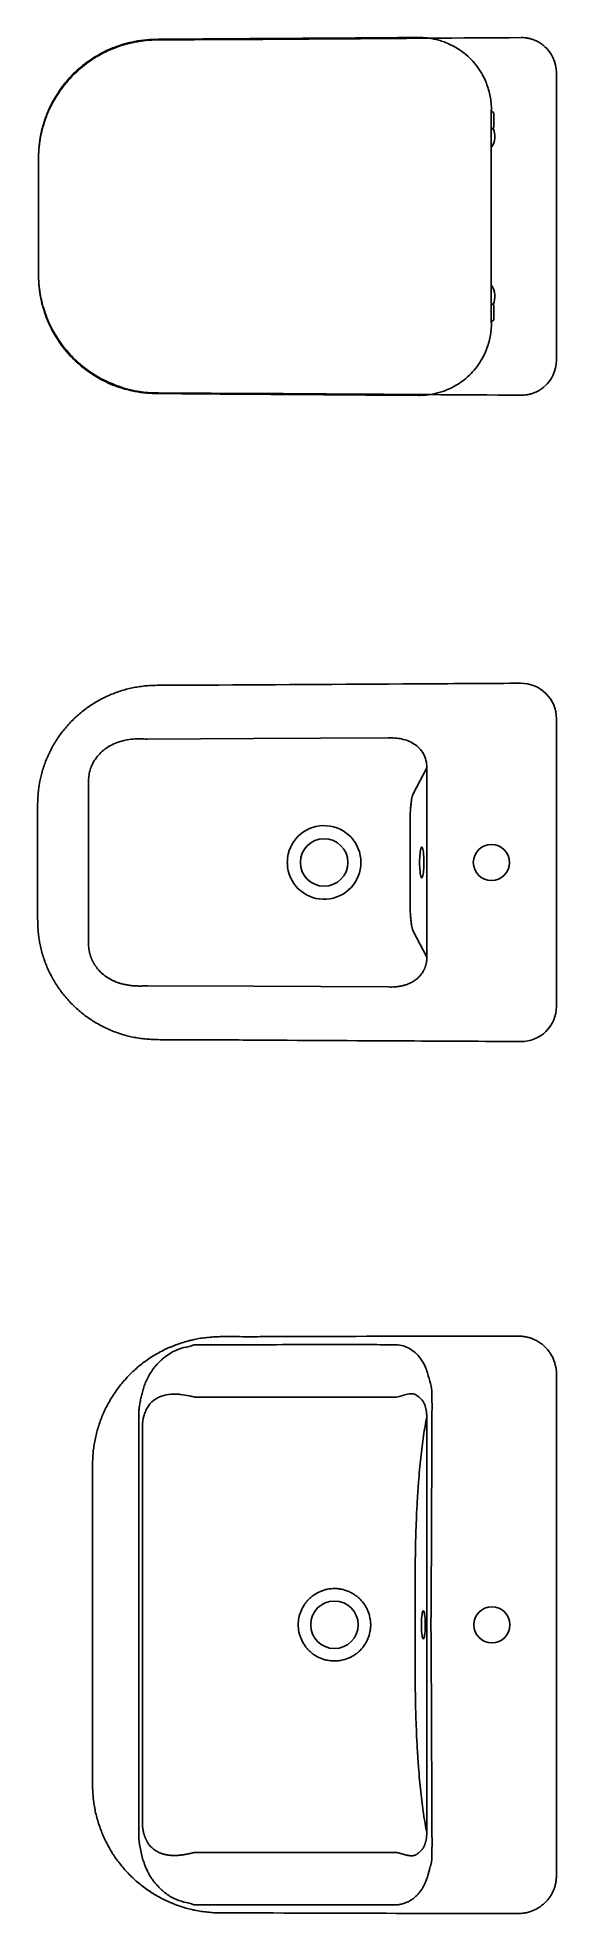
# Model space of a CAD drawing. Header units: millimetres. Extents: x 1778 to 2471, y 1406 to 1876.
# Drawn here: x 1854.637 to 1855.14, y 1684.601 to 1686.419 of the extents above; entities that cross this region are included whole.
import ezdxf

# ---------------------------------------------------------------- set-up
doc = ezdxf.new("R2010")
doc.units = ezdxf.units.MM
doc.layers.add('ARQ_CONSTRUIR_VISTA', color=30, linetype='Continuous')

msp = doc.modelspace()

# ---------------------------------------------------------------- linework, layer by layer
at = {"layer": 'ARQ_CONSTRUIR_VISTA'}
for p, q in [((1855.14, 1686.1064), (1855.14, 1686.3853)), ((1855.0769, 1686.3482), (1855.0769, 1686.348)), ((1855.0769, 1686.348), (1855.0769, 1686.348)), ((1855.077, 1686.3494), (1855.077, 1686.3494)), ((1855.077, 1686.3474), (1855.0776, 1686.3474)), ((1855.0771, 1686.3494), (1855.0771, 1686.3494)), ((1855.0776, 1686.3309), (1855.077, 1686.3309)), ((1855.0793, 1686.3457), (1855.0793, 1686.3326)), ((1854.6384, 1686.1883), (1854.6384, 1686.3035)), ((1855.0776, 1686.1609), (1855.077, 1686.1609)), ((1855.0793, 1686.1592), (1855.0793, 1686.1461)), ((1855.0769, 1686.1437), (1855.0769, 1686.1437)), ((1855.0769, 1686.1435), (1855.0769, 1686.1437)), ((1855.077, 1686.1444), (1855.0776, 1686.1444)), ((1855.077, 1686.1423), (1855.077, 1686.1423)), ((1855.0771, 1686.1424), (1855.0771, 1686.1424)), ((1855.14, 1685.4802), (1855.14, 1685.7592)), ((1855.0145, 1685.7115), (1855.0013, 1685.6862)), ((1855.0145, 1685.6197), (1855.0145, 1685.7115)), ((1854.6868, 1685.697), (1854.6868, 1685.6197)), ((1854.9982, 1685.5822), (1854.9982, 1685.6572)), ((1854.6868, 1685.5424), (1854.6868, 1685.6197)), ((1855.0145, 1685.6197), (1855.0145, 1685.5279)), ((1855.0145, 1685.5279), (1855.0013, 1685.5532)), ((1855.14, 1685.1245), (1855.14, 1685.0533)), ((1855.14, 1684.6371), (1855.14, 1684.7083))]:
    msp.add_line(p, q, dxfattribs=at)
at = {"layer": 'ARQ_CONSTRUIR_VISTA', "flags": 128}
for points in [[(1854.6384, 1686.3034), (1854.6384, 1686.2804), (1854.6384, 1686.2631), (1854.6384, 1686.2574), (1854.6384, 1686.2459)], [(1854.6384, 1686.1883), (1854.6384, 1686.2113), (1854.6384, 1686.2286), (1854.6384, 1686.2343), (1854.6384, 1686.2459)], [(1854.9771, 1685.7404), (1854.8466, 1685.7398), (1854.7441, 1685.7392)], [(1855.0106, 1685.6329), (1855.0104, 1685.6334), (1855.0101, 1685.6342), (1855.0098, 1685.6346), (1855.0095, 1685.6347), (1855.0092, 1685.6344), (1855.0089, 1685.6338), (1855.0086, 1685.6329), (1855.0083, 1685.6316), (1855.0081, 1685.6301), (1855.0079, 1685.6283), (1855.0077, 1685.6264), (1855.0076, 1685.6242), (1855.0075, 1685.622), (1855.0075, 1685.6197)], [(1855.0075, 1685.6197), (1855.0075, 1685.6174), (1855.0076, 1685.6152), (1855.0077, 1685.6131), (1855.0079, 1685.6111), (1855.0081, 1685.6093), (1855.0083, 1685.6078), (1855.0086, 1685.6065), (1855.0089, 1685.6056), (1855.0092, 1685.605), (1855.0095, 1685.6047), (1855.0098, 1685.6048), (1855.0101, 1685.6053), (1855.0104, 1685.606), (1855.0104, 1685.606)], [(1855.0104, 1685.606), (1855.0107, 1685.6071), (1855.011, 1685.6085), (1855.0112, 1685.6102), (1855.0114, 1685.612), (1855.0115, 1685.6141), (1855.0116, 1685.6163), (1855.0117, 1685.6186), (1855.0117, 1685.6209), (1855.0116, 1685.6231), (1855.0115, 1685.6253), (1855.0114, 1685.6274), (1855.0112, 1685.6293), (1855.011, 1685.6309), (1855.0107, 1685.6323), (1855.0106, 1685.6329)], [(1854.9771, 1685.499), (1854.8466, 1685.4997), (1854.7441, 1685.5002)], [(1855.0092, 1684.8808), (1855.0092, 1684.883), (1855.0093, 1684.8852), (1855.0094, 1684.8872), (1855.0096, 1684.8891), (1855.0098, 1684.8907), (1855.01, 1684.8921), (1855.0103, 1684.8931), (1855.0106, 1684.8939), (1855.0109, 1684.8942), (1855.0112, 1684.8942), (1855.0115, 1684.8939), (1855.0118, 1684.8931), (1855.0121, 1684.8921), (1855.0123, 1684.8907), (1855.0125, 1684.8891), (1855.0127, 1684.8872), (1855.0128, 1684.8852), (1855.0129, 1684.883), (1855.0129, 1684.8808), (1855.0129, 1684.8786), (1855.0128, 1684.8764), (1855.0127, 1684.8744), (1855.0125, 1684.8725), (1855.0123, 1684.8708), (1855.0121, 1684.8695), (1855.0118, 1684.8684), (1855.0115, 1684.8677), (1855.0112, 1684.8673), (1855.0109, 1684.8673), (1855.0106, 1684.8677), (1855.0103, 1684.8684), (1855.01, 1684.8695), (1855.0098, 1684.8708), (1855.0096, 1684.8725), (1855.0094, 1684.8744), (1855.0093, 1684.8764), (1855.0092, 1684.8786), (1855.0092, 1684.8808)]]:
    msp.add_lwpolyline(points, dxfattribs=at)
at = {"layer": 'ARQ_CONSTRUIR_VISTA'}
for centre, radius in [((1854.915, 1685.6197), 0.023), ((1855.077, 1685.6197), 0.0175), ((1854.925, 1684.8808), 0.023), ((1854.925, 1684.8808), 0.023), ((1855.0775, 1684.8808), 0.0175)]:
    msp.add_circle(centre, radius, dxfattribs=at)
for centre, radius, start, end in [((1855.1064, 1686.3853), 0.0336, 0.0026, 49.1857), ((1855.0776, 1686.3457), 0.0017, 0, 90), ((1855.0623, 1686.3234), 0.0181, 323.8694, 25.6675), ((1855.0776, 1686.3326), 0.0017, 270, 0), ((1855.0623, 1686.1684), 0.0181, 334.3325, 35.8664), ((1855.0776, 1686.1592), 0.0017, 0, 90), ((1855.0776, 1686.1461), 0.0017, 270, 0), ((1855.1064, 1686.1064), 0.0336, 310.7915, 359.9959), ((1855.1057, 1685.7591), 0.0343, 0.1188, 90.5734), ((1854.915, 1685.6197), 0.0357, 187.5833, 172.4167), ((1855.1058, 1685.4803), 0.0342, 269.4173, 359.8868)]:
    msp.add_arc(centre, radius, start, end, dxfattribs=at)
for points, knots in [([(1855.1058, 1686.4192), (1855.0465, 1686.4188), (1854.9872, 1686.4184), (1854.9132, 1686.4179), (1854.8984, 1686.4178), (1854.8761, 1686.4177), (1854.8687, 1686.4176), (1854.8539, 1686.4175), (1854.8465, 1686.4175), (1854.8243, 1686.4174), (1854.8095, 1686.4173), (1854.7872, 1686.4172), (1854.7798, 1686.4171), (1854.7687, 1686.4171), (1854.765, 1686.417), (1854.7595, 1686.417), (1854.7576, 1686.417), (1854.7548, 1686.417), (1854.7539, 1686.417), (1854.7521, 1686.417), (1854.7511, 1686.4169), (1854.7502, 1686.4169)], [0, 0, 0, 0, 0.5, 0.5, 0.625, 0.625, 0.6875, 0.6875, 0.75, 0.75, 0.875, 0.875, 0.9375, 0.9375, 0.96875, 0.96875, 0.984375, 0.984375, 0.992187, 0.992187, 1, 1, 1, 1]), ([(1855.0067, 1686.4193), (1854.9521, 1686.4189), (1854.8823, 1686.4185), (1854.8049, 1686.4179), (1854.7743, 1686.4177), (1854.759, 1686.4176), (1854.7514, 1686.4175)], [0, 0, 0, 0, 0.640999, 0.8205, 0.91025, 1, 1, 1, 1]), ([(1855.0632, 1686.3912), (1855.0613, 1686.3935), (1855.0575, 1686.3983), (1855.0515, 1686.4036), (1855.0458, 1686.4077), (1855.0408, 1686.4107), (1855.0355, 1686.4134), (1855.031, 1686.4151), (1855.0266, 1686.4166), (1855.0225, 1686.4176), (1855.0173, 1686.4186), (1855.0121, 1686.4192), (1855.0085, 1686.4193), (1855.0067, 1686.4193)], [0, 0, 0, 0, 0.138223, 0.278821, 0.367674, 0.456527, 0.54796, 0.639392, 0.678655, 0.757222, 0.836217, 0.917868, 1, 1, 1, 1]), ([(1855.1058, 1686.4192), (1855.1064, 1686.4192), (1855.1082, 1686.4192), (1855.111, 1686.4189), (1855.1141, 1686.4183), (1855.1173, 1686.4173), (1855.1203, 1686.4161), (1855.1232, 1686.4146), (1855.1258, 1686.4129), (1855.1273, 1686.4116), (1855.128, 1686.4111)], [0, 0, 0, 0, 0.0851159, 0.2134022, 0.3486192, 0.4827037, 0.6175376, 0.7538046, 0.8895639, 1, 1, 1, 1]), ([(1854.7514, 1686.4175), (1854.7476, 1686.4173), (1854.74, 1686.417), (1854.7293, 1686.4152), (1854.7194, 1686.4125), (1854.7102, 1686.4093), (1854.7014, 1686.4053), (1854.6929, 1686.4005), (1854.6849, 1686.3951), (1854.6773, 1686.389), (1854.6703, 1686.3823), (1854.6639, 1686.375), (1854.6582, 1686.3672), (1854.6531, 1686.359), (1854.6487, 1686.3503), (1854.6458, 1686.3433), (1854.6437, 1686.3371), (1854.6421, 1686.3317), (1854.6403, 1686.3238), (1854.6388, 1686.3144), (1854.6386, 1686.3071), (1854.6384, 1686.3034)], [0, 0, 0, 0, 0.064076, 0.128152, 0.182605, 0.237253, 0.291901, 0.346353, 0.400788, 0.455417, 0.510045, 0.564479, 0.618842, 0.673399, 0.727956, 0.782319, 0.801115, 0.838782, 0.87645, 0.938225, 1, 1, 1, 1]), ([(1854.7502, 1686.4169), (1854.7475, 1686.4168), (1854.7422, 1686.4165), (1854.7333, 1686.4152), (1854.7237, 1686.4131), (1854.7134, 1686.4098), (1854.7038, 1686.4057), (1854.6949, 1686.4009), (1854.6867, 1686.3955), (1854.679, 1686.3895), (1854.6719, 1686.3829), (1854.6653, 1686.3757), (1854.6593, 1686.3679), (1854.654, 1686.3597), (1854.6494, 1686.3511), (1854.6456, 1686.3421), (1854.6426, 1686.3328), (1854.6403, 1686.3233), (1854.6388, 1686.3135), (1854.6386, 1686.3069), (1854.6384, 1686.3035)], [0, 0, 0, 0, 0.045687, 0.091373, 0.15284, 0.214444, 0.275914, 0.33116, 0.3866, 0.442041, 0.497288, 0.5529, 0.608712, 0.664523, 0.720132, 0.77556, 0.831189, 0.886816, 0.94224, 1, 1, 1, 1]), ([(1855.0771, 1686.3494), (1855.077, 1686.3515), (1855.0769, 1686.3558), (1855.0759, 1686.3623), (1855.0744, 1686.3687), (1855.0725, 1686.3744), (1855.0704, 1686.3793), (1855.0683, 1686.3833), (1855.066, 1686.3873), (1855.0641, 1686.3899), (1855.0632, 1686.3912)], [0, 0, 0, 0, 0.148406, 0.296799, 0.449987, 0.603115, 0.700621, 0.7981, 0.899091, 1, 1, 1, 1]), ([(1855.0769, 1686.348), (1855.0769, 1686.3333), (1855.0768, 1686.3038), (1855.0768, 1686.2698), (1855.0768, 1686.2504), (1855.0768, 1686.2459)], [0, 0, 0, 0, 0.432708, 0.865451, 1, 1, 1, 1]), ([(1855.0768, 1686.2459), (1855.0768, 1686.2606), (1855.0769, 1686.2901), (1855.0769, 1686.3241), (1855.0769, 1686.3434), (1855.0769, 1686.348)], [0, 0, 0, 0, 0.432677, 0.865389, 1, 1, 1, 1]), ([(1855.0769, 1686.3482), (1855.0769, 1686.3485), (1855.0769, 1686.3488), (1855.0769, 1686.3491), (1855.077, 1686.3492), (1855.077, 1686.3493), (1855.077, 1686.3493), (1855.077, 1686.3493), (1855.077, 1686.3494), (1855.077, 1686.3494), (1855.077, 1686.3494)], [0, 0, 0, 0, 0.493034, 0.802496, 0.868651, 0.912739, 0.956553, 0.974643, 0.989875, 1, 1, 1, 1]), ([(1855.0769, 1686.3486), (1855.0769, 1686.3486), (1855.0771, 1686.3489), (1855.0771, 1686.3491), (1855.0771, 1686.3494)], [0, 0, 0, 0, 0.115197, 1, 1, 1, 1]), ([(1855.077, 1686.3494), (1855.077, 1686.3494), (1855.077, 1686.3494), (1855.077, 1686.3494), (1855.0771, 1686.3494)], [0, 0, 0, 0, 0.215619, 1, 1, 1, 1]), ([(1855.0771, 1686.3494), (1855.0771, 1686.3494), (1855.0771, 1686.3494), (1855.0771, 1686.3494), (1855.0771, 1686.3494)], [0, 0, 0, 0, 0.822022, 1, 1, 1, 1]), ([(1855.0769, 1686.1437), (1855.0769, 1686.1584), (1855.0768, 1686.1879), (1855.0768, 1686.222), (1855.0768, 1686.2413), (1855.0768, 1686.2459)], [0, 0, 0, 0, 0.432708, 0.865451, 1, 1, 1, 1]), ([(1855.0768, 1686.2459), (1855.0768, 1686.2311), (1855.0769, 1686.2017), (1855.0769, 1686.1676), (1855.0769, 1686.1483), (1855.0769, 1686.1437)], [0, 0, 0, 0, 0.4326773, 0.8653891, 1, 1, 1, 1]), ([(1854.7502, 1686.0748), (1854.7475, 1686.0749), (1854.7422, 1686.0752), (1854.7333, 1686.0765), (1854.7237, 1686.0786), (1854.7134, 1686.082), (1854.7038, 1686.0861), (1854.6949, 1686.0909), (1854.6867, 1686.0962), (1854.679, 1686.1022), (1854.6719, 1686.1088), (1854.6653, 1686.116), (1854.6593, 1686.1238), (1854.654, 1686.132), (1854.6494, 1686.1407), (1854.6456, 1686.1497), (1854.6426, 1686.1589), (1854.6403, 1686.1685), (1854.6388, 1686.1782), (1854.6386, 1686.1849), (1854.6384, 1686.1883)], [0, 0, 0, 0, 0.045687, 0.091373, 0.15284, 0.214444, 0.275914, 0.33116, 0.3866, 0.442041, 0.497288, 0.5529, 0.608712, 0.664523, 0.720132, 0.77556, 0.831189, 0.886816, 0.94224, 1, 1, 1, 1]), ([(1854.7514, 1686.0742), (1854.7476, 1686.0744), (1854.74, 1686.0747), (1854.7294, 1686.0766), (1854.7195, 1686.0791), (1854.7104, 1686.0824), (1854.7015, 1686.0864), (1854.693, 1686.0911), (1854.685, 1686.0965), (1854.6775, 1686.1026), (1854.6704, 1686.1093), (1854.664, 1686.1166), (1854.6582, 1686.1244), (1854.6531, 1686.1326), (1854.6487, 1686.1413), (1854.6458, 1686.1484), (1854.6437, 1686.1546), (1854.6421, 1686.16), (1854.6403, 1686.1679), (1854.6388, 1686.1773), (1854.6386, 1686.1847), (1854.6384, 1686.1883)], [0, 0, 0, 0, 0.063756, 0.128149, 0.181914, 0.23568, 0.291017, 0.346353, 0.400105, 0.453858, 0.50917, 0.564483, 0.618166, 0.671849, 0.727087, 0.782325, 0.80112, 0.838722, 0.876453, 0.937942, 1, 1, 1, 1]), ([(1855.0771, 1686.1423), (1855.077, 1686.1402), (1855.0769, 1686.1359), (1855.0759, 1686.1295), (1855.0744, 1686.123), (1855.0725, 1686.1173), (1855.0704, 1686.1125), (1855.0683, 1686.1084), (1855.066, 1686.1044), (1855.0641, 1686.1018), (1855.0632, 1686.1005)], [0, 0, 0, 0, 0.148406, 0.296799, 0.449987, 0.603115, 0.700621, 0.7981, 0.899091, 1, 1, 1, 1]), ([(1855.0769, 1686.1435), (1855.0769, 1686.1433), (1855.0769, 1686.1429), (1855.0769, 1686.1427), (1855.077, 1686.1425), (1855.077, 1686.1425), (1855.077, 1686.1424), (1855.077, 1686.1424), (1855.077, 1686.1423), (1855.077, 1686.1423), (1855.077, 1686.1423)], [0, 0, 0, 0, 0.493034, 0.802496, 0.868651, 0.912739, 0.956553, 0.974643, 0.989875, 1, 1, 1, 1]), ([(1855.0769, 1686.1431), (1855.0769, 1686.1431), (1855.0771, 1686.1429), (1855.0771, 1686.1426), (1855.0771, 1686.1424)], [0, 0, 0, 0, 0.115197, 1, 1, 1, 1]), ([(1855.077, 1686.1423), (1855.077, 1686.1423), (1855.077, 1686.1423), (1855.077, 1686.1423), (1855.0771, 1686.1423)], [0, 0, 0, 0, 0.215619, 1, 1, 1, 1]), ([(1855.0771, 1686.1424), (1855.0771, 1686.1424), (1855.0771, 1686.1424), (1855.0771, 1686.1423), (1855.0771, 1686.1423)], [0, 0, 0, 0, 0.822022, 1, 1, 1, 1]), ([(1855.0632, 1686.1005), (1855.0613, 1686.0982), (1855.0575, 1686.0934), (1855.0509, 1686.0876), (1855.0441, 1686.0829), (1855.0372, 1686.0791), (1855.0316, 1686.0768), (1855.0266, 1686.0752), (1855.0225, 1686.0741), (1855.0173, 1686.0731), (1855.0121, 1686.0725), (1855.0085, 1686.0725), (1855.0067, 1686.0724)], [0, 0, 0, 0, 0.139423, 0.278846, 0.398888, 0.519312, 0.639354, 0.678622, 0.757411, 0.8362, 0.9181, 1, 1, 1, 1]), ([(1855.1058, 1686.0726), (1855.0465, 1686.0729), (1854.9872, 1686.0734), (1854.9132, 1686.0738), (1854.8984, 1686.0739), (1854.8761, 1686.0741), (1854.8687, 1686.0741), (1854.8539, 1686.0742), (1854.8465, 1686.0742), (1854.8243, 1686.0743), (1854.8095, 1686.0744), (1854.7872, 1686.0746), (1854.7798, 1686.0746), (1854.7687, 1686.0747), (1854.765, 1686.0747), (1854.7595, 1686.0747), (1854.7576, 1686.0747), (1854.7548, 1686.0747), (1854.7539, 1686.0748), (1854.7521, 1686.0748), (1854.7511, 1686.0748), (1854.7502, 1686.0748)], [0, 0, 0, 0, 0.5, 0.5, 0.625, 0.625, 0.6875, 0.6875, 0.75, 0.75, 0.875, 0.875, 0.9375, 0.9375, 0.96875, 0.96875, 0.984375, 0.984375, 0.992187, 0.992187, 1, 1, 1, 1]), ([(1855.0067, 1686.0724), (1854.9521, 1686.0728), (1854.8823, 1686.0733), (1854.8049, 1686.0738), (1854.7743, 1686.0741), (1854.759, 1686.0742), (1854.7514, 1686.0742)], [0, 0, 0, 0, 0.640999, 0.8205, 0.91025, 1, 1, 1, 1]), ([(1855.128, 1686.0807), (1855.1268, 1686.0796), (1855.126, 1686.0791), (1855.1248, 1686.0782), (1855.1244, 1686.078), (1855.1235, 1686.0774), (1855.1231, 1686.0772), (1855.121, 1686.076), (1855.1192, 1686.0752), (1855.1164, 1686.0742), (1855.1155, 1686.0739), (1855.1141, 1686.0735), (1855.1136, 1686.0734), (1855.1126, 1686.0732), (1855.1121, 1686.0731), (1855.1097, 1686.0727), (1855.1077, 1686.0725), (1855.1058, 1686.0726)], [0, 0, 0, 0, 0.125, 0.125, 0.1875, 0.1875, 0.25, 0.25, 0.5, 0.5, 0.625, 0.625, 0.6875, 0.6875, 0.75, 0.75, 1, 1, 1, 1]), ([(1854.6375, 1685.6197), (1854.6375, 1685.6237), (1854.6375, 1685.6354), (1854.6375, 1685.651), (1854.6375, 1685.6659), (1854.6375, 1685.6753), (1854.6378, 1685.6828), (1854.6383, 1685.6888), (1854.639, 1685.6944), (1854.6399, 1685.6997), (1854.6412, 1685.7051), (1854.6428, 1685.7106), (1854.6447, 1685.7163), (1854.647, 1685.7219), (1854.6495, 1685.7273), (1854.6524, 1685.7327), (1854.6555, 1685.7379), (1854.6588, 1685.7429), (1854.6625, 1685.7477), (1854.6663, 1685.7523), (1854.6704, 1685.7567), (1854.6748, 1685.7609), (1854.6793, 1685.7649), (1854.6841, 1685.7686), (1854.6891, 1685.7721), (1854.6942, 1685.7753), (1854.6995, 1685.7783), (1854.705, 1685.781), (1854.7106, 1685.7833), (1854.7162, 1685.7854), (1854.7219, 1685.7872), (1854.7278, 1685.7886), (1854.7337, 1685.7898), (1854.7396, 1685.7906), (1854.7456, 1685.7912), (1854.752, 1685.7914), (1854.7593, 1685.7915), (1854.7694, 1685.7915), (1854.783, 1685.7915), (1854.8666, 1685.792), (1854.9744, 1685.7926), (1855.0765, 1685.7932), (1855.1054, 1685.7934)], [0, 0, 0, 0, 0.020263, 0.059676, 0.079211, 0.096104, 0.107337, 0.117504, 0.126793, 0.135702, 0.144854, 0.154974, 0.165128, 0.175313, 0.185526, 0.195758, 0.206002, 0.216248, 0.226486, 0.236706, 0.246906, 0.257073, 0.267297, 0.277566, 0.287865, 0.298179, 0.30849, 0.318781, 0.329038, 0.339248, 0.349371, 0.359576, 0.369748, 0.379928, 0.390134, 0.400282, 0.412393, 0.42728, 0.451853, 0.481208, 0.852765, 1, 1, 1, 1]), ([(1854.6942, 1685.7209), (1854.697, 1685.7247), (1854.7005, 1685.7281), (1854.7064, 1685.7321), (1854.7085, 1685.7333), (1854.7128, 1685.7353), (1854.7151, 1685.7362), (1854.7197, 1685.7376), (1854.7221, 1685.7381), (1854.7269, 1685.739), (1854.7294, 1685.7392), (1854.7332, 1685.7395), (1854.7345, 1685.7395), (1854.7361, 1685.7395), (1854.7364, 1685.7395), (1854.7369, 1685.7395), (1854.7371, 1685.7395), (1854.7374, 1685.7395), (1854.7375, 1685.7395), (1854.738, 1685.7395), (1854.7385, 1685.7395), (1854.7407, 1685.7394), (1854.7424, 1685.7393), (1854.7441, 1685.7392)], [0, 0, 0, 0, 0.25, 0.25, 0.375, 0.375, 0.5, 0.5, 0.625, 0.625, 0.75, 0.75, 0.8125, 0.8125, 0.828125, 0.828125, 0.835938, 0.835938, 0.84375, 0.84375, 0.875, 0.875, 1, 1, 1, 1]), ([(1854.9771, 1685.7404), (1854.9814, 1685.7406), (1854.9859, 1685.7403), (1854.9922, 1685.7389), (1854.9943, 1685.7383), (1854.9983, 1685.7367), (1855.0002, 1685.7357), (1855.0039, 1685.7333), (1855.0056, 1685.732), (1855.0086, 1685.7288), (1855.01, 1685.727), (1855.0122, 1685.7231), (1855.0131, 1685.7209), (1855.0142, 1685.7164), (1855.0145, 1685.714), (1855.0145, 1685.7115)], [0, 0, 0, 0, 0.25, 0.25, 0.375, 0.375, 0.5, 0.5, 0.625, 0.625, 0.75, 0.75, 0.875, 0.875, 1, 1, 1, 1]), ([(1854.687, 1685.702), (1854.6872, 1685.7037), (1854.6875, 1685.7054), (1854.6882, 1685.7087), (1854.6887, 1685.7104), (1854.6899, 1685.7136), (1854.691, 1685.7159), (1854.6923, 1685.7181), (1854.6932, 1685.7195), (1854.6937, 1685.7202), (1854.6942, 1685.7209)], [0, 0, 0, 0, 0.25, 0.25, 0.5, 0.5, 0.75, 0.875, 0.875, 1, 1, 1, 1]), ([(1855.0013, 1685.6862), (1855.0011, 1685.6858), (1855.0008, 1685.6853), (1855.0005, 1685.6843), (1855.0004, 1685.6839), (1855.0003, 1685.6833), (1855.0002, 1685.6831), (1855.0001, 1685.6827), (1855.0001, 1685.6824), (1854.9998, 1685.6813), (1854.9997, 1685.6803), (1854.9994, 1685.6786), (1854.9993, 1685.678), (1854.9992, 1685.6768), (1854.9991, 1685.6762), (1854.9989, 1685.6742), (1854.9988, 1685.6729), (1854.9986, 1685.6707), (1854.9985, 1685.67), (1854.9985, 1685.6685), (1854.9984, 1685.6677), (1854.9983, 1685.6653), (1854.9982, 1685.6638), (1854.9982, 1685.6605), (1854.9982, 1685.6589), (1854.9982, 1685.6572)], [0, 0, 0, 0, 0.125, 0.125, 0.1875, 0.1875, 0.21875, 0.21875, 0.25, 0.25, 0.375, 0.375, 0.4375, 0.4375, 0.5, 0.5, 0.625, 0.625, 0.6875, 0.6875, 0.75, 0.75, 0.875, 0.875, 1, 1, 1, 1]), ([(1855.1054, 1685.4461), (1855.0689, 1685.4463), (1854.9804, 1685.4468), (1854.8724, 1685.4473), (1854.7947, 1685.4479), (1854.766, 1685.4479), (1854.7548, 1685.4479), (1854.7478, 1685.4481), (1854.7416, 1685.4486), (1854.7357, 1685.4493), (1854.7297, 1685.4504), (1854.7238, 1685.4517), (1854.7181, 1685.4534), (1854.7124, 1685.4554), (1854.7068, 1685.4577), (1854.7013, 1685.4602), (1854.696, 1685.4631), (1854.6908, 1685.4662), (1854.6858, 1685.4696), (1854.681, 1685.4732), (1854.6763, 1685.4771), (1854.6719, 1685.4813), (1854.6677, 1685.4856), (1854.6638, 1685.4901), (1854.6601, 1685.4949), (1854.6566, 1685.4998), (1854.6534, 1685.5049), (1854.6505, 1685.5102), (1854.6478, 1685.5157), (1854.6454, 1685.5213), (1854.6434, 1685.5269), (1854.6416, 1685.5327), (1854.6402, 1685.5383), (1854.6392, 1685.5438), (1854.6384, 1685.5492), (1854.6379, 1685.555), (1854.6376, 1685.5614), (1854.6375, 1685.5687), (1854.6375, 1685.5807), (1854.6375, 1685.5979), (1854.6375, 1685.6122), (1854.6375, 1685.6197)], [0, 0, 0, 0, 0.185865, 0.44965, 0.549538, 0.580838, 0.595438, 0.606577, 0.6164, 0.626903, 0.637078, 0.647253, 0.657459, 0.667728, 0.677898, 0.688068, 0.698289, 0.708549, 0.718835, 0.729132, 0.73942, 0.749684, 0.759908, 0.770077, 0.780243, 0.790457, 0.800699, 0.810958, 0.821226, 0.831491, 0.841745, 0.851983, 0.862198, 0.871089, 0.880361, 0.890011, 0.900603, 0.912622, 0.927179, 0.961779, 1, 1, 1, 1]), ([(1855.0013, 1685.5532), (1855.0011, 1685.5536), (1855.0008, 1685.5542), (1855.0005, 1685.5552), (1855.0004, 1685.5555), (1855.0003, 1685.5561), (1855.0002, 1685.5563), (1855.0001, 1685.5568), (1855.0001, 1685.557), (1854.9998, 1685.5581), (1854.9997, 1685.5591), (1854.9994, 1685.5608), (1854.9993, 1685.5614), (1854.9992, 1685.5626), (1854.9991, 1685.5632), (1854.9989, 1685.5652), (1854.9988, 1685.5666), (1854.9986, 1685.5687), (1854.9985, 1685.5695), (1854.9985, 1685.571), (1854.9984, 1685.5717), (1854.9983, 1685.5741), (1854.9982, 1685.5757), (1854.9982, 1685.5789), (1854.9982, 1685.5805), (1854.9982, 1685.5822)], [0, 0, 0, 0, 0.125, 0.125, 0.1875, 0.1875, 0.21875, 0.21875, 0.25, 0.25, 0.375, 0.375, 0.4375, 0.4375, 0.5, 0.5, 0.625, 0.625, 0.6875, 0.6875, 0.75, 0.75, 0.875, 0.875, 1, 1, 1, 1]), ([(1854.6942, 1685.5186), (1854.694, 1685.5187), (1854.6938, 1685.5191), (1854.6934, 1685.5196), (1854.6931, 1685.5201), (1854.6928, 1685.5206), (1854.6924, 1685.5211), (1854.6921, 1685.5217), (1854.6918, 1685.5222), (1854.6915, 1685.5227), (1854.6912, 1685.5232), (1854.691, 1685.5238), (1854.6907, 1685.5243), (1854.6904, 1685.5248), (1854.6902, 1685.5254), (1854.69, 1685.5259), (1854.6897, 1685.5265), (1854.6895, 1685.527), (1854.6893, 1685.5275), (1854.6891, 1685.5281), (1854.6889, 1685.5286), (1854.6887, 1685.5292), (1854.6885, 1685.5297), (1854.6884, 1685.5303), (1854.6882, 1685.5308), (1854.6881, 1685.5314), (1854.6879, 1685.5319), (1854.6878, 1685.5325), (1854.6877, 1685.533), (1854.6876, 1685.5336), (1854.6875, 1685.5341), (1854.6874, 1685.5347), (1854.6873, 1685.5352), (1854.6872, 1685.5358), (1854.6871, 1685.5363), (1854.6871, 1685.5369), (1854.687, 1685.5373), (1854.687, 1685.5374)], [0, 0, 0, 0, 0.031172, 0.062161, 0.092969, 0.123598, 0.154049, 0.184326, 0.21443, 0.244364, 0.27413, 0.303731, 0.333169, 0.362448, 0.391571, 0.42054, 0.449358, 0.47803, 0.506558, 0.534946, 0.563198, 0.591317, 0.619307, 0.647172, 0.674916, 0.702543, 0.730058, 0.757465, 0.784768, 0.811971, 0.839079, 0.866098, 0.89303, 0.919882, 0.946658, 0.973362, 1, 1, 1, 1]), ([(1855.0145, 1685.5279), (1855.0145, 1685.5277), (1855.0145, 1685.5275), (1855.0145, 1685.527), (1855.0145, 1685.5266), (1855.0145, 1685.5262), (1855.0144, 1685.5258), (1855.0144, 1685.5253), (1855.0144, 1685.5249), (1855.0143, 1685.5245), (1855.0143, 1685.524), (1855.0142, 1685.5236), (1855.0142, 1685.5232), (1855.0141, 1685.5227), (1855.014, 1685.5223), (1855.0139, 1685.5218), (1855.0138, 1685.5214), (1855.0137, 1685.521), (1855.0136, 1685.5205), (1855.0135, 1685.5201), (1855.0133, 1685.5196), (1855.0132, 1685.5192), (1855.013, 1685.5188), (1855.0129, 1685.5183), (1855.0127, 1685.5179), (1855.0126, 1685.5174), (1855.0124, 1685.517), (1855.0122, 1685.5166), (1855.012, 1685.5161), (1855.0118, 1685.5157), (1855.0115, 1685.5152), (1855.0113, 1685.5148), (1855.0108, 1685.5138), (1855.0098, 1685.5123), (1855.0083, 1685.5103), (1855.0065, 1685.5084), (1855.0044, 1685.5065), (1855.0024, 1685.5051), (1855.0004, 1685.5039), (1854.9985, 1685.5029), (1854.9964, 1685.5019), (1854.9944, 1685.5012), (1854.9927, 1685.5007), (1854.9914, 1685.5003), (1854.9906, 1685.5002), (1854.99, 1685.5), (1854.9895, 1685.4999), (1854.9889, 1685.4998), (1854.9883, 1685.4997), (1854.9878, 1685.4996), (1854.9872, 1685.4995), (1854.9867, 1685.4994), (1854.9861, 1685.4994), (1854.9856, 1685.4993), (1854.9851, 1685.4992), (1854.9847, 1685.4992), (1854.9842, 1685.4992), (1854.9828, 1685.499), (1854.9805, 1685.4989), (1854.9783, 1685.499), (1854.9772, 1685.499), (1854.9771, 1685.499)], [0, 0, 0, 0, 0.007222, 0.014473, 0.021755, 0.029072, 0.036427, 0.043823, 0.051262, 0.058748, 0.066284, 0.073873, 0.081517, 0.089219, 0.096982, 0.104808, 0.1127, 0.120661, 0.128692, 0.136797, 0.144977, 0.153235, 0.161573, 0.169993, 0.178497, 0.187087, 0.195765, 0.204533, 0.213393, 0.222346, 0.231394, 0.240539, 0.249782, 0.294943, 0.343148, 0.394535, 0.44922, 0.507297, 0.544692, 0.58766, 0.636209, 0.680155, 0.714787, 0.740103, 0.756102, 0.762783, 0.774619, 0.786124, 0.797299, 0.808144, 0.818658, 0.828843, 0.838699, 0.848226, 0.857425, 0.866295, 0.874838, 0.883055, 0.943157, 0.996884, 1, 1, 1, 1]), ([(1854.7441, 1685.5002), (1854.7439, 1685.5002), (1854.7436, 1685.5002), (1854.7431, 1685.5001), (1854.7425, 1685.5001), (1854.742, 1685.5001), (1854.7414, 1685.5001), (1854.7408, 1685.5), (1854.7402, 1685.5), (1854.7396, 1685.5), (1854.739, 1685.5), (1854.7383, 1685.4999), (1854.7376, 1685.4999), (1854.7365, 1685.4999), (1854.7352, 1685.4999), (1854.7336, 1685.5), (1854.7312, 1685.5001), (1854.7281, 1685.5003), (1854.7243, 1685.5009), (1854.7208, 1685.5016), (1854.7181, 1685.5023), (1854.7162, 1685.5029), (1854.7149, 1685.5034), (1854.7137, 1685.5038), (1854.7125, 1685.5043), (1854.7114, 1685.5048), (1854.7102, 1685.5053), (1854.7091, 1685.5059), (1854.708, 1685.5065), (1854.7069, 1685.5071), (1854.7058, 1685.5078), (1854.7047, 1685.5084), (1854.7037, 1685.5092), (1854.7027, 1685.5099), (1854.7017, 1685.5106), (1854.7008, 1685.5114), (1854.6998, 1685.5122), (1854.6989, 1685.5131), (1854.6981, 1685.5139), (1854.6972, 1685.5148), (1854.6964, 1685.5157), (1854.6956, 1685.5167), (1854.6949, 1685.5176), (1854.6944, 1685.5182), (1854.6942, 1685.5186)], [0, 0, 0, 0, 0.008823, 0.017992, 0.02751, 0.03738, 0.047606, 0.058191, 0.069137, 0.08045, 0.092131, 0.099716, 0.1195, 0.13098, 0.158549, 0.18889, 0.217461, 0.288406, 0.356771, 0.422423, 0.485237, 0.508719, 0.53211, 0.555409, 0.578616, 0.60173, 0.624748, 0.647669, 0.670493, 0.693217, 0.71584, 0.73836, 0.760776, 0.783085, 0.805287, 0.827379, 0.849359, 0.871228, 0.892982, 0.91462, 0.936142, 0.957547, 0.978833, 1, 1, 1, 1]), ([(1854.6908, 1685.0368), (1854.6908, 1685.0385), (1854.6909, 1685.0422), (1854.6913, 1685.0479), (1854.692, 1685.054), (1854.6931, 1685.0601), (1854.6945, 1685.0662), (1854.6962, 1685.0723), (1854.6982, 1685.0782), (1854.7004, 1685.084), (1854.703, 1685.0897), (1854.7059, 1685.0953), (1854.709, 1685.1007), (1854.7125, 1685.106), (1854.7161, 1685.1111), (1854.7201, 1685.116), (1854.7242, 1685.1207), (1854.7286, 1685.1252), (1854.7332, 1685.1294), (1854.738, 1685.1333), (1854.743, 1685.1371), (1854.7482, 1685.1406), (1854.7535, 1685.1438), (1854.7591, 1685.1468), (1854.7638, 1685.1491), (1854.7668, 1685.1502), (1854.7678, 1685.1506)], [0, 0, 0, 0, 0.034784, 0.07549, 0.118311, 0.161074, 0.203918, 0.246977, 0.290134, 0.332666, 0.37548, 0.418516, 0.461711, 0.504997, 0.548291, 0.591503, 0.634561, 0.677399, 0.71994, 0.762461, 0.805352, 0.84836, 0.891459, 0.934617, 0.977803, 1, 1, 1, 1]), ([(1854.7697, 1685.1461), (1854.7677, 1685.145), (1854.7657, 1685.1439), (1854.762, 1685.1413), (1854.7603, 1685.14), (1854.7578, 1685.1379), (1854.757, 1685.1371), (1854.7555, 1685.1356), (1854.7539, 1685.1341), (1854.7525, 1685.1325), (1854.7511, 1685.1308), (1854.7504, 1685.13), (1854.7473, 1685.1258), (1854.7452, 1685.1223), (1854.7427, 1685.1172), (1854.7419, 1685.1154), (1854.741, 1685.1129), (1854.7407, 1685.112), (1854.7401, 1685.1104), (1854.7399, 1685.1095), (1854.7392, 1685.1071), (1854.7387, 1685.1054), (1854.738, 1685.1023), (1854.7373, 1685.0991), (1854.7367, 1685.0961), (1854.7363, 1685.0938), (1854.7362, 1685.0931), (1854.736, 1685.092), (1854.736, 1685.0917), (1854.7359, 1685.091), (1854.7358, 1685.0906), (1854.7357, 1685.0888), (1854.7356, 1685.0874), (1854.7355, 1685.0846), (1854.7355, 1685.0832), (1854.7355, 1685.079), (1854.7356, 1685.0761), (1854.7356, 1685.0733)], [0, 0, 0, 0, 0.0625, 0.0625, 0.125, 0.125, 0.15625, 0.15625, 0.1875, 0.21875, 0.21875, 0.25, 0.25, 0.375, 0.375, 0.4375, 0.4375, 0.46875, 0.46875, 0.5, 0.5, 0.5625, 0.5625, 0.625, 0.6875, 0.6875, 0.71875, 0.71875, 0.734375, 0.734375, 0.75, 0.75, 0.8125, 0.8125, 0.875, 0.875, 1, 1, 1, 1]), ([(1854.7678, 1685.1506), (1854.7694, 1685.1513), (1854.773, 1685.1527), (1854.7786, 1685.1546), (1854.7837, 1685.156), (1854.7868, 1685.1567), (1854.7878, 1685.1569)], [0, 0, 0, 0, 0.249083, 0.547606, 0.84603, 1, 1, 1, 1]), ([(1854.7889, 1685.1521), (1854.7889, 1685.1521), (1854.7859, 1685.1506), (1854.779, 1685.15), (1854.7728, 1685.1474), (1854.7697, 1685.1461)], [0, 0, 0, 0, 0.000003, 0.498653, 1, 1, 1, 1]), ([(1854.7878, 1685.157), (1854.7898, 1685.1574), (1854.7938, 1685.1583), (1854.7999, 1685.1591), (1854.8061, 1685.1597), (1854.8105, 1685.1599), (1854.8127, 1685.16), (1854.8129, 1685.16)], [0, 0, 0, 0, 0.2372679, 0.4844806, 0.7319365, 0.9790943, 1, 1, 1, 1]), ([(1854.9843, 1685.1522), (1854.9762, 1685.1523), (1854.9681, 1685.1523), (1854.9519, 1685.1523), (1854.9438, 1685.1523), (1854.9195, 1685.1523), (1854.9032, 1685.1523), (1854.8708, 1685.1523), (1854.8546, 1685.1523), (1854.8222, 1685.1522), (1854.806, 1685.1522), (1854.7898, 1685.1521)], [0, 0, 0, 0, 0.125, 0.125, 0.25, 0.25, 0.5, 0.5, 0.75, 0.75, 1, 1, 1, 1]), ([(1854.8129, 1685.16), (1854.8149, 1685.1601), (1854.8197, 1685.1602), (1854.8283, 1685.1601), (1854.8403, 1685.16), (1854.9035, 1685.1603), (1854.9915, 1685.1605), (1855.0743, 1685.1605), (1855.1032, 1685.1606)], [0, 0, 0, 0, 0.020654, 0.049236, 0.089572, 0.144649, 0.701572, 1, 1, 1, 1]), ([(1855.0193, 1685.0823), (1855.0193, 1685.0871), (1855.0199, 1685.0919), (1855.0191, 1685.0995), (1855.0194, 1685.1023), (1855.0194, 1685.1083), (1855.0191, 1685.1115), (1855.017, 1685.1175), (1855.0163, 1685.1211), (1855.0139, 1685.129), (1855.0121, 1685.1333), (1855.0068, 1685.1414), (1855.0031, 1685.1451), (1854.9944, 1685.1505), (1854.9894, 1685.1522), (1854.9843, 1685.1522)], [0, 0, 0, 0, 0.25, 0.25, 0.375, 0.375, 0.5, 0.5, 0.625, 0.625, 0.75, 0.75, 0.875, 0.875, 1, 1, 1, 1]), ([(1855.1032, 1685.1606), (1855.1046, 1685.1605), (1855.1075, 1685.1604), (1855.1116, 1685.1597), (1855.1153, 1685.1586), (1855.1189, 1685.1571), (1855.1223, 1685.1553), (1855.1253, 1685.1533), (1855.128, 1685.1511), (1855.1306, 1685.1486), (1855.1332, 1685.1454), (1855.1354, 1685.1418), (1855.1373, 1685.1379), (1855.1387, 1685.1339), (1855.1397, 1685.1293), (1855.14, 1685.1261), (1855.14, 1685.1245)], [0, 0, 0, 0, 0.0775927, 0.1497652, 0.217793, 0.2804244, 0.3540589, 0.4178417, 0.4732948, 0.5348279, 0.6061308, 0.6878137, 0.7572097, 0.832737, 0.9130701, 1, 1, 1, 1]), ([(1854.7391, 1685.0733), (1854.7391, 1685.0766), (1854.7395, 1685.0799), (1854.7408, 1685.0845), (1854.7413, 1685.0859), (1854.7422, 1685.088), (1854.7425, 1685.0887), (1854.7431, 1685.09), (1854.7435, 1685.0907), (1854.7454, 1685.0942), (1854.7475, 1685.0965), (1854.751, 1685.0992), (1854.7522, 1685.1), (1854.7548, 1685.1014), (1854.7562, 1685.102), (1854.7605, 1685.1034), (1854.7635, 1685.104), (1854.7681, 1685.1043), (1854.7696, 1685.1044), (1854.7726, 1685.1043), (1854.7741, 1685.1042), (1854.7786, 1685.1038), (1854.7816, 1685.1033), (1854.7846, 1685.1026), (1854.7848, 1685.1026), (1854.7851, 1685.1025), (1854.7851, 1685.1025), (1854.7853, 1685.1025), (1854.7853, 1685.1025), (1854.7856, 1685.1024), (1854.7858, 1685.1023), (1854.7865, 1685.1021), (1854.787, 1685.102), (1854.7883, 1685.1017), (1854.7891, 1685.1015), (1854.7899, 1685.1014)], [0, 0, 0, 0, 0.125, 0.125, 0.1875, 0.1875, 0.21875, 0.21875, 0.25, 0.25, 0.375, 0.375, 0.4375, 0.4375, 0.5, 0.5, 0.625, 0.625, 0.6875, 0.6875, 0.75, 0.75, 0.875, 0.875, 0.882812, 0.882812, 0.886719, 0.886719, 0.890625, 0.890625, 0.90625, 0.90625, 0.9375, 0.9375, 1, 1, 1, 1]), ([(1854.7899, 1685.1014), (1854.8061, 1685.1014), (1854.8223, 1685.1013), (1854.8547, 1685.1013), (1854.8708, 1685.1013), (1854.9032, 1685.1013), (1854.9195, 1685.1013), (1854.9438, 1685.1013), (1854.9519, 1685.1013), (1854.962, 1685.1013), (1854.964, 1685.1013), (1854.968, 1685.1013), (1854.97, 1685.1013), (1854.976, 1685.1013), (1854.98, 1685.1013), (1854.984, 1685.1013)], [0, 0, 0, 0, 0.25, 0.25, 0.5, 0.5, 0.75, 0.75, 0.875, 0.875, 0.90625, 0.90625, 0.9375, 0.9375, 1, 1, 1, 1]), ([(1854.984, 1685.1013), (1854.9856, 1685.1015), (1854.9873, 1685.1019), (1854.9908, 1685.1029), (1854.9927, 1685.1035), (1854.9963, 1685.1044), (1854.9982, 1685.1047), (1855.0018, 1685.1046), (1855.0035, 1685.1042), (1855.0064, 1685.1019), (1855.0078, 1685.1008), (1855.0104, 1685.0982), (1855.0115, 1685.0965), (1855.0137, 1685.0908), (1855.0144, 1685.0867), (1855.0144, 1685.0823)], [0, 0, 0, 0, 0.125, 0.125, 0.25, 0.25, 0.375, 0.375, 0.5, 0.5, 0.625, 0.625, 0.75, 0.75, 1, 1, 1, 1]), ([(1854.7391, 1685.0733), (1854.7391, 1685.0374), (1854.7391, 1684.9732), (1854.7391, 1684.909), (1854.7391, 1684.8808)], [0, 0, 0, 0, 0.56, 1, 1, 1, 1]), ([(1855.0144, 1685.0823), (1855.0133, 1685.0766), (1855.0123, 1685.0704), (1855.0103, 1685.0572), (1855.0095, 1685.0501), (1855.0078, 1685.0352), (1855.0071, 1685.0272), (1855.0063, 1685.0168), (1855.0061, 1685.0146), (1855.0058, 1685.0103), (1855.0057, 1685.0081), (1855.0055, 1685.0049), (1855.0054, 1685.0037), (1855.0053, 1685.0015), (1855.0052, 1685.0004), (1855.005, 1684.9971), (1855.0049, 1684.9948), (1855.0043, 1684.9836), (1855.004, 1684.9745), (1855.0035, 1684.9561), (1855.0033, 1684.9468), (1855.0032, 1684.9351), (1855.0032, 1684.9327), (1855.0032, 1684.928), (1855.0032, 1684.9257), (1855.0032, 1684.9209), (1855.0032, 1684.9186), (1855.0032, 1684.9139), (1855.0032, 1684.9115), (1855.0032, 1684.8997), (1855.0032, 1684.8902), (1855.0032, 1684.8808)], [0, 0, 0, 0, 0.125, 0.125, 0.25, 0.25, 0.375, 0.375, 0.40625, 0.40625, 0.4375, 0.4375, 0.453125, 0.453125, 0.46875, 0.46875, 0.5, 0.5, 0.625, 0.625, 0.75, 0.75, 0.78125, 0.78125, 0.8125, 0.8125, 0.84375, 0.84375, 0.875, 0.875, 1, 1, 1, 1]), ([(1854.6906, 1684.8808), (1854.6906, 1684.8839), (1854.6906, 1684.8909), (1854.6906, 1684.9022), (1854.6906, 1684.915), (1854.6906, 1684.9289), (1854.6906, 1684.9419), (1854.6906, 1684.9538), (1854.6907, 1684.9643), (1854.6907, 1684.9753), (1854.6907, 1684.9867), (1854.6907, 1684.9985), (1854.6907, 1685.0109), (1854.6907, 1685.0237), (1854.6908, 1685.0324), (1854.6908, 1685.0368)], [0, 0, 0, 0, 0.060635, 0.134813, 0.216535, 0.305802, 0.402613, 0.466951, 0.534233, 0.604462, 0.677638, 0.75376, 0.832828, 0.914842, 1, 1, 1, 1]), ([(1854.8899, 1684.8808), (1854.8899, 1684.8831), (1854.8901, 1684.8854), (1854.8908, 1684.8888), (1854.8911, 1684.8899), (1854.8918, 1684.8921), (1854.8922, 1684.8932), (1854.8935, 1684.8963), (1854.8946, 1684.8984), (1854.8962, 1684.9008), (1854.8965, 1684.9012), (1854.8972, 1684.9022), (1854.8975, 1684.9026), (1854.8986, 1684.9039), (1854.8994, 1684.9048), (1854.901, 1684.9064), (1854.9019, 1684.9072), (1854.9032, 1684.9083), (1854.9036, 1684.9086), (1854.9046, 1684.9093), (1854.905, 1684.9096), (1854.9074, 1684.9112), (1854.9095, 1684.9123), (1854.9126, 1684.9136), (1854.9137, 1684.914), (1854.9154, 1684.9145), (1854.9159, 1684.9147), (1854.917, 1684.915), (1854.9176, 1684.9151), (1854.9204, 1684.9156), (1854.9227, 1684.9159), (1854.9256, 1684.9159), (1854.9261, 1684.9159), (1854.9273, 1684.9158), (1854.9279, 1684.9158), (1854.9296, 1684.9156), (1854.9307, 1684.9154), (1854.9341, 1684.9148), (1854.9363, 1684.9141), (1854.9389, 1684.913), (1854.9395, 1684.9128), (1854.9405, 1684.9123), (1854.941, 1684.912), (1854.9425, 1684.9112), (1854.9435, 1684.9106), (1854.9454, 1684.9093), (1854.9463, 1684.9087), (1854.9481, 1684.9072), (1854.949, 1684.9064), (1854.9514, 1684.904), (1854.9529, 1684.9022), (1854.9548, 1684.8994), (1854.9554, 1684.8984), (1854.9565, 1684.8963), (1854.957, 1684.8953), (1854.9583, 1684.8921), (1854.9589, 1684.8899), (1854.9596, 1684.8865), (1854.9598, 1684.8854), (1854.96, 1684.8831), (1854.9601, 1684.8819), (1854.9601, 1684.8808)], [0, 0, 0, 0, 0.0625, 0.0625, 0.09375, 0.09375, 0.125, 0.125, 0.1875, 0.1875, 0.203125, 0.203125, 0.21875, 0.21875, 0.25, 0.25, 0.28125, 0.28125, 0.296875, 0.296875, 0.3125, 0.3125, 0.375, 0.375, 0.40625, 0.40625, 0.421875, 0.421875, 0.4375, 0.4375, 0.5, 0.5, 0.515625, 0.515625, 0.53125, 0.53125, 0.5625, 0.5625, 0.625, 0.625, 0.640625, 0.640625, 0.65625, 0.65625, 0.6875, 0.6875, 0.71875, 0.71875, 0.75, 0.75, 0.8125, 0.8125, 0.84375, 0.84375, 0.875, 0.875, 0.9375, 0.9375, 0.96875, 0.96875, 1, 1, 1, 1]), ([(1854.6908, 1684.7247), (1854.6908, 1684.7296), (1854.6907, 1684.7392), (1854.6907, 1684.7536), (1854.6907, 1684.7676), (1854.6907, 1684.7814), (1854.6907, 1684.7948), (1854.6906, 1684.8123), (1854.6906, 1684.8334), (1854.6906, 1684.8576), (1854.6906, 1684.8733), (1854.6906, 1684.8808)], [0, 0, 0, 0, 0.093615, 0.185288, 0.275215, 0.363397, 0.449833, 0.534523, 0.698668, 0.855827, 1, 1, 1, 1]), ([(1854.7391, 1684.6882), (1854.7391, 1684.7242), (1854.7391, 1684.7883), (1854.7391, 1684.8525), (1854.7391, 1684.8808)], [0, 0, 0, 0, 0.56, 1, 1, 1, 1]), ([(1854.8899, 1684.8808), (1854.8899, 1684.8785), (1854.8901, 1684.8762), (1854.8908, 1684.8728), (1854.8911, 1684.8717), (1854.8918, 1684.8695), (1854.8922, 1684.8684), (1854.8935, 1684.8652), (1854.8946, 1684.8632), (1854.8962, 1684.8608), (1854.8965, 1684.8603), (1854.8972, 1684.8594), (1854.8975, 1684.8589), (1854.8986, 1684.8576), (1854.8994, 1684.8568), (1854.901, 1684.8551), (1854.9019, 1684.8544), (1854.9032, 1684.8533), (1854.9036, 1684.8529), (1854.9046, 1684.8522), (1854.905, 1684.8519), (1854.9074, 1684.8503), (1854.9095, 1684.8492), (1854.9126, 1684.8479), (1854.9137, 1684.8475), (1854.9154, 1684.847), (1854.9159, 1684.8469), (1854.917, 1684.8466), (1854.9176, 1684.8465), (1854.9204, 1684.8459), (1854.9227, 1684.8457), (1854.9256, 1684.8457), (1854.9261, 1684.8457), (1854.9273, 1684.8458), (1854.9279, 1684.8458), (1854.9296, 1684.846), (1854.9307, 1684.8461), (1854.9341, 1684.8468), (1854.9363, 1684.8475), (1854.9389, 1684.8486), (1854.9395, 1684.8488), (1854.9405, 1684.8493), (1854.941, 1684.8496), (1854.9425, 1684.8504), (1854.9435, 1684.851), (1854.9454, 1684.8522), (1854.9463, 1684.8529), (1854.9481, 1684.8544), (1854.949, 1684.8551), (1854.9514, 1684.8576), (1854.9529, 1684.8593), (1854.9548, 1684.8622), (1854.9554, 1684.8632), (1854.9565, 1684.8652), (1854.957, 1684.8663), (1854.9583, 1684.8694), (1854.9589, 1684.8716), (1854.9596, 1684.875), (1854.9598, 1684.8762), (1854.96, 1684.8785), (1854.9601, 1684.8796), (1854.9601, 1684.8808)], [0, 0, 0, 0, 0.0625, 0.0625, 0.09375, 0.09375, 0.125, 0.125, 0.1875, 0.1875, 0.203125, 0.203125, 0.21875, 0.21875, 0.25, 0.25, 0.28125, 0.28125, 0.296875, 0.296875, 0.3125, 0.3125, 0.375, 0.375, 0.40625, 0.40625, 0.421875, 0.421875, 0.4375, 0.4375, 0.5, 0.5, 0.515625, 0.515625, 0.53125, 0.53125, 0.5625, 0.5625, 0.625, 0.625, 0.640625, 0.640625, 0.65625, 0.65625, 0.6875, 0.6875, 0.71875, 0.71875, 0.75, 0.75, 0.8125, 0.8125, 0.84375, 0.84375, 0.875, 0.875, 0.9375, 0.9375, 0.96875, 0.96875, 1, 1, 1, 1]), ([(1855.0144, 1684.6793), (1855.0133, 1684.685), (1855.0123, 1684.6911), (1855.0103, 1684.7044), (1855.0095, 1684.7114), (1855.0078, 1684.7264), (1855.0071, 1684.7343), (1855.0063, 1684.7448), (1855.0061, 1684.7469), (1855.0058, 1684.7512), (1855.0057, 1684.7534), (1855.0055, 1684.7567), (1855.0054, 1684.7578), (1855.0053, 1684.76), (1855.0052, 1684.7611), (1855.005, 1684.7645), (1855.0049, 1684.7667), (1855.0043, 1684.778), (1855.004, 1684.7871), (1855.0035, 1684.8055), (1855.0033, 1684.8148), (1855.0032, 1684.8265), (1855.0032, 1684.8288), (1855.0032, 1684.8335), (1855.0032, 1684.8359), (1855.0032, 1684.8406), (1855.0032, 1684.843), (1855.0032, 1684.8477), (1855.0032, 1684.8501), (1855.0032, 1684.8619), (1855.0032, 1684.8713), (1855.0032, 1684.8808)], [0, 0, 0, 0, 0.125, 0.125, 0.25, 0.25, 0.375, 0.375, 0.40625, 0.40625, 0.4375, 0.4375, 0.453125, 0.453125, 0.46875, 0.46875, 0.5, 0.5, 0.625, 0.625, 0.75, 0.75, 0.78125, 0.78125, 0.8125, 0.8125, 0.84375, 0.84375, 0.875, 0.875, 1, 1, 1, 1]), ([(1854.7678, 1684.6109), (1854.7677, 1684.6109), (1854.7657, 1684.6117), (1854.7618, 1684.6135), (1854.7562, 1684.6163), (1854.7508, 1684.6194), (1854.7455, 1684.6227), (1854.7404, 1684.6264), (1854.7355, 1684.6303), (1854.7307, 1684.6344), (1854.7263, 1684.6387), (1854.722, 1684.6433), (1854.718, 1684.6481), (1854.7142, 1684.653), (1854.7107, 1684.6582), (1854.7074, 1684.6636), (1854.7044, 1684.6692), (1854.7016, 1684.6748), (1854.6992, 1684.6806), (1854.6971, 1684.6865), (1854.6952, 1684.6925), (1854.6937, 1684.6985), (1854.6925, 1684.7046), (1854.6916, 1684.7108), (1854.691, 1684.717), (1854.6908, 1684.7217), (1854.6908, 1684.7242), (1854.6908, 1684.7247)], [0, 0, 0, 0, 0.00141, 0.044348, 0.087364, 0.130432, 0.173519, 0.21659, 0.259614, 0.302562, 0.345448, 0.387974, 0.430764, 0.473798, 0.517011, 0.560331, 0.60368, 0.646963, 0.690111, 0.73306, 0.775708, 0.818154, 0.861104, 0.903964, 0.946885, 0.989882, 1, 1, 1, 1]), ([(1854.7356, 1684.6882), (1854.7356, 1684.6879), (1854.7356, 1684.6872), (1854.7356, 1684.6861), (1854.7356, 1684.6846), (1854.7355, 1684.6828), (1854.7355, 1684.681), (1854.7355, 1684.6792), (1854.7355, 1684.6776), (1854.7355, 1684.6759), (1854.7356, 1684.6743), (1854.7357, 1684.6727), (1854.7358, 1684.6711), (1854.736, 1684.6697), (1854.7362, 1684.6683), (1854.7364, 1684.6672), (1854.7366, 1684.6663), (1854.7367, 1684.6656), (1854.7368, 1684.665), (1854.737, 1684.6644), (1854.7371, 1684.6639), (1854.7372, 1684.6634), (1854.7372, 1684.663), (1854.7373, 1684.6626), (1854.7374, 1684.6623), (1854.7374, 1684.662), (1854.7375, 1684.6618), (1854.7375, 1684.6616), (1854.7375, 1684.6614), (1854.7376, 1684.6614), (1854.7376, 1684.6611), (1854.7377, 1684.6607), (1854.7378, 1684.6601), (1854.738, 1684.6595), (1854.7381, 1684.659), (1854.7382, 1684.6584), (1854.7383, 1684.6579), (1854.7384, 1684.6574), (1854.7386, 1684.6569), (1854.7387, 1684.6564), (1854.7388, 1684.6559), (1854.7393, 1684.654), (1854.7402, 1684.651), (1854.7417, 1684.6468), (1854.7434, 1684.6429), (1854.7452, 1684.6394), (1854.7471, 1684.6361), (1854.7493, 1684.633), (1854.7514, 1684.6303), (1854.7535, 1684.628), (1854.7554, 1684.626), (1854.7573, 1684.6241), (1854.7594, 1684.6223), (1854.7615, 1684.6206), (1854.7633, 1684.6193), (1854.7648, 1684.6183), (1854.766, 1684.6175), (1854.7672, 1684.6168), (1854.7685, 1684.6161), (1854.7693, 1684.6157), (1854.7697, 1684.6155)], [0, 0, 0, 0, 0.010315, 0.024058, 0.041228, 0.061826, 0.086198, 0.10686, 0.123815, 0.144471, 0.164226, 0.183088, 0.201068, 0.218177, 0.234429, 0.249842, 0.258553, 0.266671, 0.274197, 0.28113, 0.287471, 0.293218, 0.298373, 0.302936, 0.306905, 0.310282, 0.313066, 0.315258, 0.316856, 0.317862, 0.318276, 0.325469, 0.332523, 0.339437, 0.346212, 0.352846, 0.359342, 0.365697, 0.371914, 0.377992, 0.38393, 0.38973, 0.444316, 0.496737, 0.547209, 0.592265, 0.636902, 0.681297, 0.725632, 0.758331, 0.790655, 0.822664, 0.854422, 0.885996, 0.917451, 0.934108, 0.950682, 0.967182, 0.983618, 1, 1, 1, 1]), ([(1854.7899, 1684.6602), (1854.7898, 1684.6602), (1854.7896, 1684.6601), (1854.7893, 1684.6601), (1854.789, 1684.66), (1854.7887, 1684.66), (1854.7884, 1684.6599), (1854.7881, 1684.6598), (1854.7877, 1684.6597), (1854.7873, 1684.6596), (1854.7867, 1684.6595), (1854.7862, 1684.6593), (1854.7858, 1684.6592), (1854.7855, 1684.6591), (1854.7852, 1684.659), (1854.7848, 1684.659), (1854.7844, 1684.6589), (1854.7839, 1684.6588), (1854.7834, 1684.6587), (1854.7828, 1684.6586), (1854.7822, 1684.6584), (1854.7815, 1684.6583), (1854.7808, 1684.6582), (1854.78, 1684.6581), (1854.7792, 1684.6579), (1854.7784, 1684.6578), (1854.7775, 1684.6577), (1854.7766, 1684.6576), (1854.7751, 1684.6574), (1854.7734, 1684.6573), (1854.7713, 1684.6572), (1854.7695, 1684.6572), (1854.7679, 1684.6572), (1854.7665, 1684.6573), (1854.7651, 1684.6575), (1854.7637, 1684.6576), (1854.7624, 1684.6579), (1854.7611, 1684.6581), (1854.7599, 1684.6584), (1854.7588, 1684.6587), (1854.7574, 1684.6592), (1854.7559, 1684.6597), (1854.7543, 1684.6605), (1854.7527, 1684.6613), (1854.7513, 1684.6622), (1854.7499, 1684.6631), (1854.7487, 1684.6642), (1854.7475, 1684.6653), (1854.7465, 1684.6664), (1854.7455, 1684.6676), (1854.7446, 1684.6688), (1854.744, 1684.6699), (1854.7436, 1684.6707), (1854.7433, 1684.6712), (1854.7431, 1684.6717), (1854.7428, 1684.6722), (1854.7426, 1684.6727), (1854.7423, 1684.6732), (1854.7421, 1684.6737), (1854.7419, 1684.6742), (1854.7417, 1684.6746), (1854.7415, 1684.6751), (1854.7413, 1684.6756), (1854.7412, 1684.676), (1854.741, 1684.6765), (1854.7409, 1684.6769), (1854.7407, 1684.6773), (1854.7406, 1684.6778), (1854.7405, 1684.6782), (1854.7403, 1684.6788), (1854.7401, 1684.6797), (1854.7398, 1684.6808), (1854.7396, 1684.6819), (1854.7394, 1684.683), (1854.7393, 1684.6841), (1854.7392, 1684.6851), (1854.7392, 1684.6862), (1854.7391, 1684.6872), (1854.7391, 1684.6879), (1854.7391, 1684.6882)], [0, 0, 0, 0, 0.0041665, 0.0084384, 0.0128186, 0.0173096, 0.0219138, 0.0266333, 0.0314702, 0.0364263, 0.0461577, 0.0564898, 0.0606376, 0.064902, 0.0698701, 0.0751389, 0.0807154, 0.0882677, 0.0964334, 0.1052157, 0.1146181, 0.1246441, 0.1352975, 0.146582, 0.1585015, 0.1710601, 0.1842618, 0.1981106, 0.2126106, 0.2473706, 0.2784011, 0.3056364, 0.3290236, 0.348522, 0.3701138, 0.3909706, 0.4110906, 0.430473, 0.4491182, 0.4670281, 0.4842059, 0.5116131, 0.5380821, 0.563651, 0.5883633, 0.6122683, 0.6354216, 0.6578851, 0.6797275, 0.7010241, 0.7218564, 0.7423116, 0.7505221, 0.7585848, 0.7665002, 0.7742688, 0.7818914, 0.7893686, 0.7967012, 0.80389, 0.810936, 0.81784, 0.8246031, 0.8312263, 0.8377106, 0.8440574, 0.8502677, 0.8563428, 0.8622841, 0.8680929, 0.8838916, 0.899368, 0.9145365, 0.9294124, 0.9440118, 0.958352, 0.9724509, 0.9863271, 1, 1, 1, 1]), ([(1855.0144, 1684.6793), (1855.0144, 1684.6791), (1855.0144, 1684.6788), (1855.0144, 1684.6784), (1855.0144, 1684.6779), (1855.0144, 1684.6774), (1855.0143, 1684.6769), (1855.0143, 1684.6765), (1855.0143, 1684.676), (1855.0142, 1684.6755), (1855.0142, 1684.675), (1855.0141, 1684.6744), (1855.0141, 1684.6739), (1855.014, 1684.6734), (1855.0139, 1684.6729), (1855.0138, 1684.6724), (1855.0137, 1684.6718), (1855.0136, 1684.6712), (1855.0134, 1684.6706), (1855.0132, 1684.67), (1855.013, 1684.6693), (1855.0128, 1684.6685), (1855.0125, 1684.6677), (1855.0123, 1684.6671), (1855.0121, 1684.6666), (1855.012, 1684.6664), (1855.0119, 1684.6661), (1855.0117, 1684.6658), (1855.0116, 1684.6655), (1855.0114, 1684.6652), (1855.0112, 1684.6649), (1855.011, 1684.6646), (1855.0109, 1684.6642), (1855.0106, 1684.6639), (1855.0104, 1684.6636), (1855.0102, 1684.6633), (1855.0099, 1684.663), (1855.0097, 1684.6627), (1855.0094, 1684.6624), (1855.0091, 1684.662), (1855.0087, 1684.6616), (1855.008, 1684.661), (1855.0073, 1684.6604), (1855.0067, 1684.6599), (1855.0063, 1684.6595), (1855.0059, 1684.6593), (1855.0056, 1684.659), (1855.0053, 1684.6587), (1855.005, 1684.6585), (1855.0048, 1684.6584), (1855.0046, 1684.6582), (1855.0044, 1684.6581), (1855.0041, 1684.658), (1855.0039, 1684.6578), (1855.0037, 1684.6577), (1855.0034, 1684.6576), (1855.0032, 1684.6575), (1855.0029, 1684.6574), (1855.0027, 1684.6573), (1855.0024, 1684.6572), (1855.0021, 1684.6572), (1855.0019, 1684.6571), (1855.0016, 1684.657), (1855.0013, 1684.657), (1855.001, 1684.657), (1855.0006, 1684.6569), (1855.0003, 1684.6569), (1854.9998, 1684.6569), (1854.9989, 1684.6569), (1854.9976, 1684.657), (1854.9961, 1684.6572), (1854.9948, 1684.6575), (1854.9936, 1684.6578), (1854.9928, 1684.658), (1854.9921, 1684.6582), (1854.9914, 1684.6584), (1854.9907, 1684.6586), (1854.9901, 1684.6588), (1854.9896, 1684.659), (1854.989, 1684.6591), (1854.9884, 1684.6593), (1854.9878, 1684.6595), (1854.9872, 1684.6596), (1854.9866, 1684.6598), (1854.9861, 1684.6599), (1854.9855, 1684.66), (1854.985, 1684.6601), (1854.9845, 1684.6602), (1854.9842, 1684.6602), (1854.984, 1684.6602)], [0, 0, 0, 0, 0.0088284, 0.0177786, 0.0268542, 0.0360587, 0.0453957, 0.0548684, 0.0644799, 0.0742333, 0.0841313, 0.0941767, 0.1043722, 0.1147201, 0.125223, 0.1351708, 0.1460051, 0.1577286, 0.170344, 0.1838536, 0.1982594, 0.2135634, 0.2297676, 0.2468736, 0.2528927, 0.2590854, 0.2654627, 0.2720345, 0.2788099, 0.2857973, 0.2930042, 0.3004376, 0.3081039, 0.3160088, 0.3241577, 0.3325554, 0.3412065, 0.3501149, 0.3592846, 0.3687189, 0.3790296, 0.3990232, 0.4286975, 0.4401306, 0.4508091, 0.4607344, 0.4699083, 0.4783327, 0.4860107, 0.4910906, 0.496285, 0.501606, 0.5070645, 0.512671, 0.5184351, 0.5243658, 0.5304711, 0.5367588, 0.5432357, 0.5499083, 0.5567825, 0.5638639, 0.5711574, 0.5786677, 0.5863991, 0.5943557, 0.6025411, 0.6109587, 0.6381668, 0.6711394, 0.7099407, 0.7546192, 0.7769098, 0.7976788, 0.816924, 0.8346437, 0.850837, 0.8655035, 0.878644, 0.8902603, 0.9053176, 0.9196131, 0.9331608, 0.9459782, 0.9580857, 0.9695085, 0.9802765, 0.9904259, 1, 1, 1, 1]), ([(1854.9843, 1684.6093), (1854.9845, 1684.6093), (1854.9848, 1684.6093), (1854.9853, 1684.6094), (1854.9858, 1684.6094), (1854.9863, 1684.6094), (1854.9868, 1684.6095), (1854.9873, 1684.6095), (1854.9878, 1684.6096), (1854.9883, 1684.6097), (1854.9888, 1684.6098), (1854.9893, 1684.6099), (1854.9898, 1684.61), (1854.9903, 1684.6101), (1854.9908, 1684.6102), (1854.9913, 1684.6104), (1854.9923, 1684.6107), (1854.9936, 1684.6111), (1854.9954, 1684.6119), (1854.9971, 1684.6127), (1854.9993, 1684.614), (1855.0019, 1684.6158), (1855.0047, 1684.6183), (1855.0072, 1684.6211), (1855.0094, 1684.624), (1855.0111, 1684.627), (1855.0126, 1684.6299), (1855.014, 1684.6331), (1855.015, 1684.6361), (1855.0158, 1684.6392), (1855.0164, 1684.6414), (1855.0169, 1684.6432), (1855.0171, 1684.6441), (1855.0174, 1684.645), (1855.0176, 1684.6458), (1855.0178, 1684.6465), (1855.018, 1684.647), (1855.0182, 1684.6475), (1855.0183, 1684.6479), (1855.0184, 1684.6483), (1855.0185, 1684.6487), (1855.0186, 1684.6491), (1855.0187, 1684.6495), (1855.0188, 1684.6499), (1855.0189, 1684.6504), (1855.019, 1684.6508), (1855.0191, 1684.6513), (1855.0191, 1684.6517), (1855.0192, 1684.6522), (1855.0192, 1684.6527), (1855.0193, 1684.6532), (1855.0193, 1684.6537), (1855.0194, 1684.6542), (1855.0194, 1684.6547), (1855.0194, 1684.6552), (1855.0194, 1684.6557), (1855.0194, 1684.6562), (1855.0194, 1684.6568), (1855.0194, 1684.6576), (1855.0193, 1684.6589), (1855.0193, 1684.6603), (1855.0193, 1684.6615), (1855.0193, 1684.6624), (1855.0193, 1684.6632), (1855.0193, 1684.6639), (1855.0194, 1684.6645), (1855.0194, 1684.665), (1855.0195, 1684.6654), (1855.0195, 1684.6658), (1855.0195, 1684.6663), (1855.0196, 1684.6667), (1855.0196, 1684.6672), (1855.0196, 1684.6677), (1855.0196, 1684.6682), (1855.0196, 1684.6687), (1855.0196, 1684.6692), (1855.0196, 1684.6698), (1855.0196, 1684.6703), (1855.0196, 1684.6709), (1855.0196, 1684.6714), (1855.0196, 1684.6722), (1855.0195, 1684.6732), (1855.0195, 1684.6744), (1855.0194, 1684.6756), (1855.0194, 1684.6766), (1855.0194, 1684.6775), (1855.0193, 1684.6784), (1855.0193, 1684.679), (1855.0193, 1684.6793)], [0, 0, 0, 0, 0.005739, 0.011484, 0.017236, 0.022999, 0.028774, 0.034565, 0.040373, 0.046201, 0.052051, 0.057925, 0.063827, 0.069757, 0.075718, 0.081712, 0.087742, 0.109397, 0.131196, 0.15323, 0.175588, 0.218268, 0.260929, 0.304077, 0.348204, 0.384853, 0.422853, 0.462417, 0.503733, 0.530762, 0.570697, 0.583098, 0.59444, 0.604723, 0.61395, 0.622122, 0.629243, 0.633931, 0.638676, 0.643481, 0.648348, 0.653279, 0.658276, 0.66334, 0.668474, 0.673679, 0.678958, 0.68431, 0.689739, 0.695246, 0.700831, 0.706497, 0.712244, 0.718074, 0.723988, 0.729988, 0.736073, 0.740318, 0.750019, 0.765176, 0.78579, 0.796724, 0.806758, 0.815898, 0.824147, 0.831515, 0.836218, 0.841059, 0.84604, 0.851161, 0.856422, 0.861825, 0.86737, 0.873057, 0.878887, 0.88486, 0.890977, 0.897237, 0.903642, 0.910192, 0.916886, 0.930813, 0.944741, 0.958668, 0.969048, 0.979396, 0.989713, 1, 1, 1, 1]), ([(1854.984, 1684.6602), (1854.982, 1684.6602), (1854.9779, 1684.6602), (1854.9713, 1684.6602), (1854.9641, 1684.6602), (1854.9561, 1684.6602), (1854.9473, 1684.6602), (1854.9374, 1684.6602), (1854.9264, 1684.6602), (1854.9142, 1684.6602), (1854.901, 1684.6602), (1854.8857, 1684.6602), (1854.8693, 1684.6602), (1854.8524, 1684.6602), (1854.8369, 1684.6602), (1854.8229, 1684.6602), (1854.8104, 1684.6602), (1854.7996, 1684.6602), (1854.793, 1684.6602), (1854.7899, 1684.6602)], [0, 0, 0, 0, 0.030369, 0.06409, 0.101346, 0.142415, 0.187681, 0.237919, 0.294535, 0.357842, 0.426147, 0.499681, 0.593233, 0.680376, 0.760455, 0.832898, 0.897194, 0.952978, 1, 1, 1, 1]), ([(1855.14, 1684.6371), (1855.1399, 1684.6356), (1855.1398, 1684.6328), (1855.139, 1684.6288), (1855.1378, 1684.625), (1855.1363, 1684.6214), (1855.1345, 1684.6181), (1855.1322, 1684.6149), (1855.1293, 1684.6116), (1855.1256, 1684.6084), (1855.1216, 1684.6057), (1855.1173, 1684.6037), (1855.1129, 1684.6022), (1855.1082, 1684.6012), (1855.1049, 1684.601), (1855.1032, 1684.601)], [0, 0, 0, 0, 0.07505, 0.146714, 0.216371, 0.284265, 0.348079, 0.415228, 0.491802, 0.577616, 0.670344, 0.745777, 0.827111, 0.911388, 1, 1, 1, 1]), ([(1854.7878, 1684.6046), (1854.7876, 1684.6046), (1854.7853, 1684.6051), (1854.7811, 1684.6062), (1854.7751, 1684.6081), (1854.7707, 1684.6097), (1854.7683, 1684.6107), (1854.7678, 1684.6109)], [0, 0, 0, 0, 0.03281, 0.32952, 0.626901, 0.924826, 1, 1, 1, 1]), ([(1854.7889, 1684.6094), (1854.7889, 1684.6094), (1854.7859, 1684.6109), (1854.779, 1684.6116), (1854.7728, 1684.6142), (1854.7697, 1684.6155)], [0, 0, 0, 0, 0.000003, 0.498653, 1, 1, 1, 1]), ([(1854.8129, 1684.6016), (1854.8113, 1684.6016), (1854.8077, 1684.6017), (1854.8021, 1684.6022), (1854.796, 1684.603), (1854.7912, 1684.6038), (1854.7885, 1684.6044), (1854.7878, 1684.6046)], [0, 0, 0, 0, 0.190426, 0.424509, 0.67092, 0.91735, 1, 1, 1, 1]), ([(1854.7889, 1684.6094), (1854.789, 1684.6094), (1854.7893, 1684.6094), (1854.7896, 1684.6094), (1854.7898, 1684.6094)], [0, 0, 0, 0, 0.501061, 1, 1, 1, 1]), ([(1854.7898, 1684.6094), (1854.7974, 1684.6094), (1854.8121, 1684.6094), (1854.8333, 1684.6093), (1854.8527, 1684.6093), (1854.8704, 1684.6093), (1854.8852, 1684.6093), (1854.8983, 1684.6093), (1854.9113, 1684.6093), (1854.9257, 1684.6093), (1854.9401, 1684.6093), (1854.9529, 1684.6093), (1854.9636, 1684.6093), (1854.9723, 1684.6093), (1854.979, 1684.6093), (1854.9827, 1684.6093), (1854.9843, 1684.6093)], [0, 0, 0, 0, 0.117665, 0.226497, 0.326497, 0.417665, 0.5, 0.553427, 0.620093, 0.7, 0.776173, 0.841876, 0.897111, 0.941876, 0.976172, 1, 1, 1, 1]), ([(1855.1032, 1684.601), (1855.0704, 1684.601), (1854.9847, 1684.601), (1854.8929, 1684.6014), (1854.8304, 1684.6015), (1854.8193, 1684.6014), (1854.8144, 1684.6015), (1854.8129, 1684.6016)], [0, 0, 0, 0, 0.338757, 0.885895, 0.949086, 0.98458, 1, 1, 1, 1])]:
    msp.add_open_spline(points, degree=3, knots=knots, dxfattribs=at)
for points, degree in [([(1854.6868, 1685.697), (1854.6868, 1685.6986), (1854.6869, 1685.7003), (1854.687, 1685.702)], 3), ([(1854.8797, 1685.615), (1854.8795, 1685.6166), (1854.8792, 1685.6197), (1854.8795, 1685.6229), (1854.8797, 1685.6244)], 3), ([(1854.687, 1685.5374), (1854.6869, 1685.5391), (1854.6868, 1685.5408), (1854.6868, 1685.5424)], 3), ([(1854.7898, 1685.1521), (1854.7895, 1685.1521), (1854.7892, 1685.1521), (1854.7889, 1685.1521)], 3), ([(1855.1032, 1685.1606), (1855.1032, 1685.1606)], 1), ([(1854.7356, 1685.0733), (1854.7356, 1685.0092), (1854.7356, 1684.945), (1854.7356, 1684.8808)], 3), ([(1855.0145, 1684.8808), (1855.0145, 1684.9479), (1855.0144, 1685.0151), (1855.0144, 1685.0823)], 3), ([(1855.0185, 1684.8808), (1855.0189, 1684.9479), (1855.0193, 1685.0151), (1855.0193, 1685.0823)], 3), ([(1855.14, 1684.8808), (1855.14, 1684.9383), (1855.14, 1684.9958), (1855.14, 1685.0533)], 3), ([(1854.7356, 1684.6882), (1854.7356, 1684.7524), (1854.7356, 1684.8166), (1854.7356, 1684.8808)], 3), ([(1855.0145, 1684.8808), (1855.0145, 1684.8136), (1855.0144, 1684.7464), (1855.0144, 1684.6793)], 3), ([(1855.0185, 1684.8808), (1855.0189, 1684.8136), (1855.0193, 1684.7464), (1855.0193, 1684.6793)], 3), ([(1855.14, 1684.8808), (1855.14, 1684.8233), (1855.14, 1684.7658), (1855.14, 1684.7083)], 3), ([(1855.1032, 1684.601), (1855.1032, 1684.601)], 1)]:
    msp.add_open_spline(points, degree=degree, dxfattribs=at)

doc.saveas('drawing.dxf')
